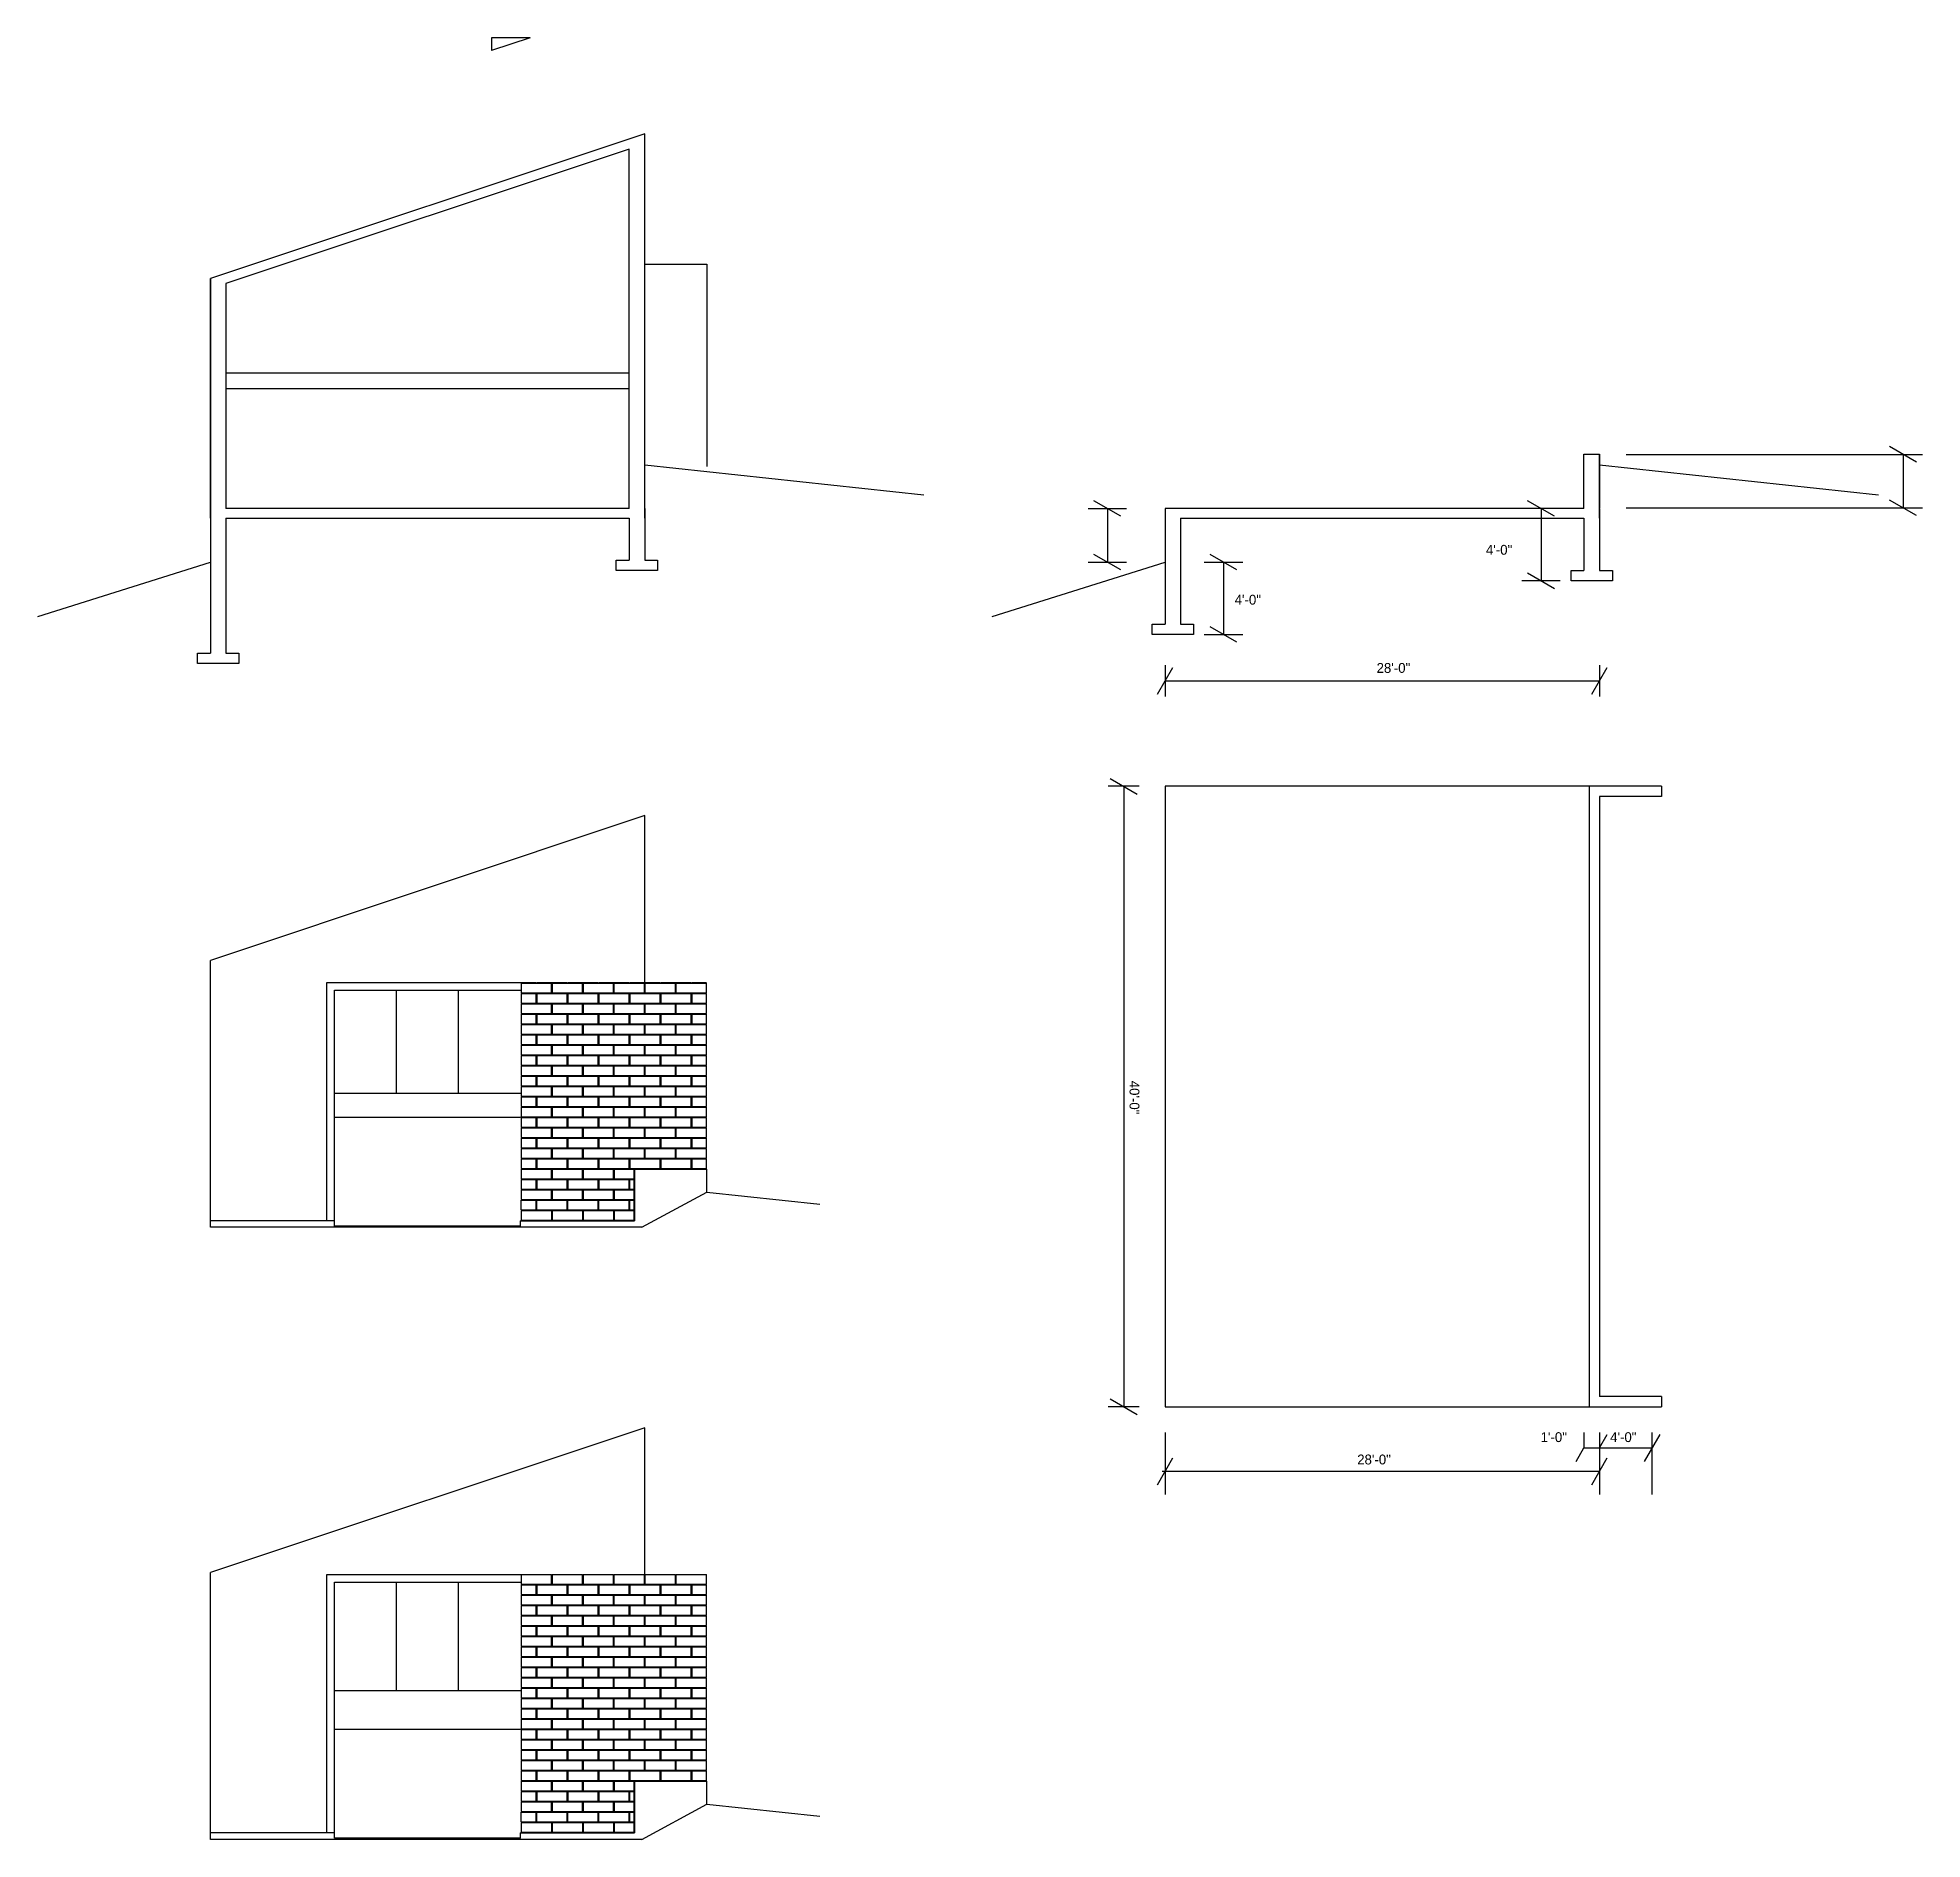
# Model space of a CAD drawing. Header units: inches. Extents: x 683 to 3572, y 849 to 3802.
# Drawn here: x 2114 to 3572, y 1813 to 3207 of the extents above; entities that cross this region are included whole.
import ezdxf

# ---------------------------------------------------------------- set-up
doc = ezdxf.new("R2010")
doc.units = ezdxf.units.IN
doc.header["$MEASUREMENT"] = 0
for name, color, linetype in [('blocks', 251, 'Continuous'), ('const', 253, 'Continuous'), ('walls', 7, 'Continuous')]:
    doc.layers.add(name, color=color, linetype=linetype)

msp = doc.modelspace()

# ---------------------------------------------------------------- texts
at = {"layer": 'const', "char_height": 7.64, "width": 2912.54, "attachment_point": 1}
for s, insert in [('4\'-0"', (3234.5, 2814.2)), ('4\'-0"', (3040.1, 2775.6)), ('28\'-0"', (3149.9, 2722.8)), ('1\'-0"', (3276.8, 2127.7)), ('4\'-0"', (3330.6, 2127.7)), ('28\'-0"', (3134.9, 2110.4))]:
    msp.add_mtext(s, dxfattribs=dict(at, insert=insert))
at = {"layer": 'const', "insert": (2966.4, 2399.6), "char_height": 7.64, "width": 2912.54, "attachment_point": 1, "rotation": 270}
msp.add_mtext('40\'-0"', dxfattribs=at)

# ---------------------------------------------------------------- linework, layer by layer
for p, q in [((3310.3, 2884.3), (3322.3, 2884.3)), ((2343.7, 2469.7), (2487.7, 2469.7)), ((2575.7, 2331.2), (2631.7, 2331.2)), ((2575.7, 2331.2), (2575.7, 2291.2)), ((2343.7, 2011.7), (2487.7, 2011.7)), ((2575.7, 1857.7), (2631.7, 1857.7)), ((2575.7, 1857.7), (2575.7, 1817.7))]:
    msp.add_line(p, q)
at = {"layer": 'blocks'}
for p, q in [((2488, 2475.7), (2499.7, 2475.7)), ((2488, 2475.2), (2488, 2467.7)), ((2488, 2475.2), (2511.5, 2475.2)), ((2488, 2467.7), (2511.5, 2467.7)), ((2488, 2467.2), (2499.7, 2467.2)), ((2488, 2467.2), (2488, 2459.7)), ((2499.7, 2459.7), (2499.7, 2467.2)), ((2500.2, 2475.7), (2523.7, 2475.7)), ((2500.2, 2467.2), (2523.7, 2467.2)), ((2500.2, 2467.2), (2500.2, 2459.7)), ((2511.5, 2467.7), (2511.5, 2475.2)), ((2512, 2475.2), (2535.5, 2475.2)), ((2512, 2475.2), (2512, 2467.7)), ((2512, 2467.7), (2535.5, 2467.7)), ((2523.7, 2459.7), (2523.7, 2467.2)), ((2524.2, 2475.7), (2547.7, 2475.7)), ((2524.2, 2467.2), (2547.7, 2467.2)), ((2524.2, 2467.2), (2524.2, 2459.7)), ((2535.5, 2467.7), (2535.5, 2475.2)), ((2536, 2475.2), (2559.5, 2475.2)), ((2536, 2475.2), (2536, 2467.7)), ((2536, 2467.7), (2559.5, 2467.7)), ((2547.7, 2459.7), (2547.7, 2467.2)), ((2548.2, 2475.7), (2571.7, 2475.7)), ((2548.2, 2467.2), (2571.7, 2467.2)), ((2548.2, 2467.2), (2548.2, 2459.7)), ((2559.5, 2467.7), (2559.5, 2475.2)), ((2560, 2467.7), (2560, 2475.2)), ((2560, 2475.2), (2583.5, 2475.2)), ((2560, 2467.7), (2583.5, 2467.7)), ((2571.7, 2459.7), (2571.7, 2467.2)), ((2572.2, 2475.7), (2595.7, 2475.7)), ((2572.2, 2467.2), (2595.7, 2467.2)), ((2572.2, 2467.2), (2572.2, 2459.7)), ((2583.5, 2467.7), (2583.5, 2475.2)), ((2584, 2475.2), (2607.5, 2475.2)), ((2584, 2467.7), (2584, 2475.2)), ((2584, 2467.7), (2607.5, 2467.7)), ((2595.7, 2459.7), (2595.7, 2467.2)), ((2596.2, 2475.7), (2619.7, 2475.7)), ((2596.2, 2467.2), (2619.7, 2467.2)), ((2596.2, 2467.2), (2596.2, 2459.7)), ((2607.5, 2467.7), (2607.5, 2475.2)), ((2608, 2475.2), (2631.5, 2475.2)), ((2608, 2467.7), (2608, 2475.2)), ((2608, 2467.7), (2631.5, 2467.7)), ((2619.7, 2459.7), (2619.7, 2467.2)), ((2620.2, 2475.7), (2631.5, 2475.7)), ((2620.2, 2467.2), (2631.5, 2467.2)), ((2620.2, 2467.2), (2620.2, 2459.7)), ((2631.5, 2467.7), (2631.5, 2475.2)), ((2631.5, 2459.7), (2631.5, 2467.2)), ((2488, 2459.7), (2499.7, 2459.7)), ((2488, 2459.2), (2511.5, 2459.2)), ((2488, 2459.2), (2488, 2451.7)), ((2488, 2451.7), (2511.5, 2451.7)), ((2488, 2451.2), (2488, 2443.7)), ((2488, 2451.2), (2499.7, 2451.2)), ((2499.7, 2443.7), (2499.7, 2451.2)), ((2500.2, 2459.7), (2523.7, 2459.7)), ((2500.2, 2451.2), (2500.2, 2443.7)), ((2500.2, 2451.2), (2523.7, 2451.2)), ((2511.5, 2451.7), (2511.5, 2459.2)), ((2512, 2459.2), (2535.5, 2459.2)), ((2512, 2459.2), (2512, 2451.7)), ((2512, 2451.7), (2535.5, 2451.7)), ((2523.7, 2443.7), (2523.7, 2451.2)), ((2524.2, 2459.7), (2547.7, 2459.7)), ((2524.2, 2451.2), (2524.2, 2443.7)), ((2524.2, 2451.2), (2547.7, 2451.2)), ((2535.5, 2451.7), (2535.5, 2459.2)), ((2536, 2459.2), (2559.5, 2459.2)), ((2536, 2459.2), (2536, 2451.7)), ((2536, 2451.7), (2559.5, 2451.7)), ((2547.7, 2443.7), (2547.7, 2451.2)), ((2548.2, 2459.7), (2571.7, 2459.7)), ((2548.2, 2451.2), (2571.7, 2451.2)), ((2548.2, 2451.2), (2548.2, 2443.7)), ((2559.5, 2451.7), (2559.5, 2459.2)), ((2560, 2459.2), (2583.5, 2459.2)), ((2560, 2451.7), (2560, 2459.2)), ((2560, 2451.7), (2583.5, 2451.7)), ((2571.7, 2443.7), (2571.7, 2451.2)), ((2572.2, 2459.7), (2595.7, 2459.7)), ((2572.2, 2451.2), (2572.2, 2443.7)), ((2572.2, 2451.2), (2595.7, 2451.2)), ((2583.5, 2451.7), (2583.5, 2459.2)), ((2584, 2459.2), (2607.5, 2459.2)), ((2584, 2451.7), (2584, 2459.2)), ((2584, 2451.7), (2607.5, 2451.7)), ((2595.7, 2443.7), (2595.7, 2451.2)), ((2596.2, 2459.7), (2619.7, 2459.7)), ((2596.2, 2451.2), (2596.2, 2443.7)), ((2596.2, 2451.2), (2619.7, 2451.2)), ((2607.5, 2451.7), (2607.5, 2459.2)), ((2608, 2459.2), (2631.5, 2459.2)), ((2608, 2451.7), (2608, 2459.2)), ((2608, 2451.7), (2631.5, 2451.7)), ((2619.7, 2443.7), (2619.7, 2451.2)), ((2620.2, 2459.7), (2631.5, 2459.7)), ((2620.2, 2451.2), (2631.5, 2451.2)), ((2620.2, 2451.2), (2620.2, 2443.7)), ((2631.5, 2451.7), (2631.5, 2459.2)), ((2631.5, 2443.7), (2631.5, 2451.2)), ((2488, 2443.7), (2499.7, 2443.7)), ((2488, 2443.2), (2488, 2435.7)), ((2488, 2443.2), (2511.5, 2443.2)), ((2488, 2435.7), (2511.5, 2435.7)), ((2488, 2435.2), (2499.7, 2435.2)), ((2488, 2435.2), (2488, 2427.7)), ((2499.7, 2427.7), (2499.7, 2435.2)), ((2500.2, 2443.7), (2523.7, 2443.7)), ((2500.2, 2435.2), (2523.7, 2435.2)), ((2500.2, 2435.2), (2500.2, 2427.7)), ((2511.5, 2435.7), (2511.5, 2443.2)), ((2512, 2443.2), (2535.5, 2443.2)), ((2512, 2443.2), (2512, 2435.7)), ((2512, 2435.7), (2535.5, 2435.7)), ((2523.7, 2427.7), (2523.7, 2435.2)), ((2524.2, 2443.7), (2547.7, 2443.7)), ((2524.2, 2435.2), (2547.7, 2435.2)), ((2524.2, 2435.2), (2524.2, 2427.7)), ((2535.5, 2435.7), (2535.5, 2443.2)), ((2536, 2443.2), (2559.5, 2443.2)), ((2536, 2443.2), (2536, 2435.7)), ((2536, 2435.7), (2559.5, 2435.7)), ((2547.7, 2427.7), (2547.7, 2435.2)), ((2548.2, 2443.7), (2571.7, 2443.7)), ((2548.2, 2435.2), (2571.7, 2435.2)), ((2548.2, 2435.2), (2548.2, 2427.7)), ((2559.5, 2435.7), (2559.5, 2443.2)), ((2560, 2435.7), (2560, 2443.2)), ((2560, 2443.2), (2583.5, 2443.2)), ((2560, 2435.7), (2583.5, 2435.7)), ((2571.7, 2427.7), (2571.7, 2435.2)), ((2572.2, 2443.7), (2595.7, 2443.7)), ((2572.2, 2435.2), (2595.7, 2435.2)), ((2572.2, 2435.2), (2572.2, 2427.7)), ((2583.5, 2435.7), (2583.5, 2443.2)), ((2584, 2443.2), (2607.5, 2443.2)), ((2584, 2435.7), (2584, 2443.2)), ((2584, 2435.7), (2607.5, 2435.7)), ((2595.7, 2427.7), (2595.7, 2435.2)), ((2596.2, 2443.7), (2619.7, 2443.7)), ((2596.2, 2435.2), (2619.7, 2435.2)), ((2596.2, 2435.2), (2596.2, 2427.7)), ((2607.5, 2435.7), (2607.5, 2443.2)), ((2608, 2443.2), (2631.5, 2443.2)), ((2608, 2435.7), (2608, 2443.2)), ((2608, 2435.7), (2631.5, 2435.7)), ((2619.7, 2427.7), (2619.7, 2435.2)), ((2620.2, 2443.7), (2631.5, 2443.7)), ((2620.2, 2435.2), (2631.5, 2435.2)), ((2620.2, 2435.2), (2620.2, 2427.7)), ((2631.5, 2435.7), (2631.5, 2443.2)), ((2631.5, 2427.7), (2631.5, 2435.2)), ((2488, 2427.7), (2499.7, 2427.7)), ((2488, 2427.2), (2511.5, 2427.2)), ((2488, 2427.2), (2488, 2419.7)), ((2500.2, 2427.7), (2523.7, 2427.7)), ((2511.5, 2419.7), (2511.5, 2427.2)), ((2512, 2427.2), (2535.5, 2427.2)), ((2512, 2427.2), (2512, 2419.7)), ((2524.2, 2427.7), (2547.7, 2427.7)), ((2535.5, 2419.7), (2535.5, 2427.2)), ((2536, 2427.2), (2559.5, 2427.2)), ((2536, 2427.2), (2536, 2419.7)), ((2548.2, 2427.7), (2571.7, 2427.7)), ((2559.5, 2419.7), (2559.5, 2427.2)), ((2560, 2427.2), (2583.5, 2427.2)), ((2560, 2419.7), (2560, 2427.2)), ((2572.2, 2427.7), (2595.7, 2427.7)), ((2583.5, 2419.7), (2583.5, 2427.2)), ((2584, 2427.2), (2607.5, 2427.2)), ((2584, 2419.7), (2584, 2427.2)), ((2596.2, 2427.7), (2619.7, 2427.7)), ((2607.5, 2419.7), (2607.5, 2427.2)), ((2608, 2427.2), (2631.5, 2427.2)), ((2608, 2419.7), (2608, 2427.2)), ((2620.2, 2427.7), (2631.5, 2427.7)), ((2631.5, 2419.7), (2631.5, 2427.2)), ((2488, 2419.7), (2511.5, 2419.7)), ((2488, 2419.2), (2499.7, 2419.2)), ((2488, 2419.2), (2488, 2411.7)), ((2488, 2411.7), (2499.7, 2411.7)), ((2488, 2411.2), (2488, 2403.7)), ((2488, 2411.2), (2511.5, 2411.2)), ((2499.7, 2411.7), (2499.7, 2419.2)), ((2500.2, 2419.2), (2523.7, 2419.2)), ((2500.2, 2419.2), (2500.2, 2411.7)), ((2500.2, 2411.7), (2523.7, 2411.7)), ((2511.5, 2403.7), (2511.5, 2411.2)), ((2512, 2419.7), (2535.5, 2419.7)), ((2512, 2411.2), (2535.5, 2411.2)), ((2512, 2411.2), (2512, 2403.7)), ((2523.7, 2411.7), (2523.7, 2419.2)), ((2524.2, 2419.2), (2524.2, 2411.7)), ((2524.2, 2419.2), (2547.7, 2419.2)), ((2524.2, 2411.7), (2547.7, 2411.7)), ((2535.5, 2403.7), (2535.5, 2411.2)), ((2536, 2419.7), (2559.5, 2419.7)), ((2536, 2411.2), (2559.5, 2411.2)), ((2536, 2411.2), (2536, 2403.7)), ((2547.7, 2411.7), (2547.7, 2419.2)), ((2548.2, 2419.2), (2571.7, 2419.2)), ((2548.2, 2419.2), (2548.2, 2411.7)), ((2548.2, 2411.7), (2571.7, 2411.7)), ((2559.5, 2403.7), (2559.5, 2411.2)), ((2560, 2419.7), (2583.5, 2419.7)), ((2560, 2403.7), (2560, 2411.2)), ((2560, 2411.2), (2583.5, 2411.2)), ((2571.7, 2411.7), (2571.7, 2419.2)), ((2572.2, 2419.2), (2595.7, 2419.2)), ((2572.2, 2419.2), (2572.2, 2411.7)), ((2572.2, 2411.7), (2595.7, 2411.7)), ((2583.5, 2403.7), (2583.5, 2411.2)), ((2584, 2419.7), (2607.5, 2419.7)), ((2584, 2411.2), (2607.5, 2411.2)), ((2584, 2403.7), (2584, 2411.2)), ((2595.7, 2411.7), (2595.7, 2419.2)), ((2596.2, 2419.2), (2596.2, 2411.7)), ((2596.2, 2419.2), (2619.7, 2419.2)), ((2596.2, 2411.7), (2619.7, 2411.7)), ((2607.5, 2403.7), (2607.5, 2411.2)), ((2608, 2419.7), (2631.5, 2419.7)), ((2608, 2411.2), (2631.5, 2411.2)), ((2608, 2403.7), (2608, 2411.2)), ((2619.7, 2411.7), (2619.7, 2419.2)), ((2620.2, 2419.2), (2631.5, 2419.2)), ((2620.2, 2419.2), (2620.2, 2411.7)), ((2620.2, 2411.7), (2631.5, 2411.7)), ((2631.5, 2411.7), (2631.5, 2419.2)), ((2631.5, 2403.7), (2631.5, 2411.2)), ((2488, 2403.7), (2511.5, 2403.7)), ((2488, 2403.2), (2499.7, 2403.2)), ((2488, 2403.2), (2488, 2395.7)), ((2488, 2395.7), (2499.7, 2395.7)), ((2488, 2395.2), (2488, 2387.7)), ((2488, 2395.2), (2511.5, 2395.2)), ((2499.7, 2395.7), (2499.7, 2403.2)), ((2500.2, 2403.2), (2523.7, 2403.2)), ((2500.2, 2403.2), (2500.2, 2395.7)), ((2500.2, 2395.7), (2523.7, 2395.7)), ((2511.5, 2387.7), (2511.5, 2395.2)), ((2512, 2403.7), (2535.5, 2403.7)), ((2512, 2395.2), (2535.5, 2395.2)), ((2512, 2395.2), (2512, 2387.7)), ((2523.7, 2395.7), (2523.7, 2403.2)), ((2524.2, 2403.2), (2524.2, 2395.7)), ((2524.2, 2403.2), (2547.7, 2403.2)), ((2524.2, 2395.7), (2547.7, 2395.7)), ((2535.5, 2387.7), (2535.5, 2395.2)), ((2536, 2403.7), (2559.5, 2403.7)), ((2536, 2395.2), (2559.5, 2395.2)), ((2536, 2395.2), (2536, 2387.7)), ((2547.7, 2395.7), (2547.7, 2403.2)), ((2548.2, 2403.2), (2571.7, 2403.2)), ((2548.2, 2403.2), (2548.2, 2395.7)), ((2548.2, 2395.7), (2571.7, 2395.7)), ((2559.5, 2387.7), (2559.5, 2395.2)), ((2560, 2403.7), (2583.5, 2403.7)), ((2560, 2387.7), (2560, 2395.2)), ((2560, 2395.2), (2583.5, 2395.2)), ((2571.7, 2395.7), (2571.7, 2403.2)), ((2572.2, 2403.2), (2595.7, 2403.2)), ((2572.2, 2403.2), (2572.2, 2395.7)), ((2572.2, 2395.7), (2595.7, 2395.7)), ((2583.5, 2387.7), (2583.5, 2395.2)), ((2584, 2403.7), (2607.5, 2403.7)), ((2584, 2395.2), (2607.5, 2395.2)), ((2584, 2387.7), (2584, 2395.2)), ((2595.7, 2395.7), (2595.7, 2403.2)), ((2596.2, 2403.2), (2596.2, 2395.7)), ((2596.2, 2403.2), (2619.7, 2403.2)), ((2596.2, 2395.7), (2619.7, 2395.7)), ((2607.5, 2387.7), (2607.5, 2395.2)), ((2608, 2403.7), (2631.5, 2403.7)), ((2608, 2395.2), (2631.5, 2395.2)), ((2608, 2387.7), (2608, 2395.2)), ((2619.7, 2395.7), (2619.7, 2403.2)), ((2620.2, 2403.2), (2631.5, 2403.2)), ((2620.2, 2403.2), (2620.2, 2395.7)), ((2620.2, 2395.7), (2631.5, 2395.7)), ((2631.5, 2395.7), (2631.5, 2403.2)), ((2631.5, 2387.7), (2631.5, 2395.2)), ((2488, 2387.7), (2511.5, 2387.7)), ((2488, 2387.2), (2499.7, 2387.2)), ((2488, 2387.2), (2488, 2379.7)), ((2488, 2379.7), (2499.7, 2379.7)), ((2488, 2379.2), (2488, 2371.7)), ((2488, 2379.2), (2511.5, 2379.2)), ((2499.7, 2379.7), (2499.7, 2387.2)), ((2500.2, 2387.2), (2523.7, 2387.2)), ((2500.2, 2387.2), (2500.2, 2379.7)), ((2500.2, 2379.7), (2523.7, 2379.7)), ((2511.5, 2371.7), (2511.5, 2379.2)), ((2512, 2387.7), (2535.5, 2387.7)), ((2512, 2379.2), (2512, 2371.7)), ((2512, 2379.2), (2535.5, 2379.2)), ((2523.7, 2379.7), (2523.7, 2387.2)), ((2524.2, 2387.2), (2524.2, 2379.7)), ((2524.2, 2387.2), (2547.7, 2387.2)), ((2524.2, 2379.7), (2547.7, 2379.7)), ((2535.5, 2371.7), (2535.5, 2379.2)), ((2536, 2387.7), (2559.5, 2387.7)), ((2536, 2379.2), (2536, 2371.7)), ((2536, 2379.2), (2559.5, 2379.2)), ((2547.7, 2379.7), (2547.7, 2387.2)), ((2548.2, 2387.2), (2571.7, 2387.2)), ((2548.2, 2387.2), (2548.2, 2379.7)), ((2548.2, 2379.7), (2571.7, 2379.7)), ((2559.5, 2371.7), (2559.5, 2379.2)), ((2560, 2387.7), (2583.5, 2387.7)), ((2560, 2371.7), (2560, 2379.2)), ((2560, 2379.2), (2583.5, 2379.2)), ((2571.7, 2379.7), (2571.7, 2387.2)), ((2572.2, 2387.2), (2595.7, 2387.2)), ((2572.2, 2387.2), (2572.2, 2379.7)), ((2572.2, 2379.7), (2595.7, 2379.7)), ((2583.5, 2371.7), (2583.5, 2379.2)), ((2584, 2387.7), (2607.5, 2387.7)), ((2584, 2371.7), (2584, 2379.2)), ((2584, 2379.2), (2607.5, 2379.2)), ((2595.7, 2379.7), (2595.7, 2387.2)), ((2596.2, 2387.2), (2596.2, 2379.7)), ((2596.2, 2387.2), (2619.7, 2387.2)), ((2596.2, 2379.7), (2619.7, 2379.7)), ((2607.5, 2371.7), (2607.5, 2379.2)), ((2608, 2387.7), (2631.5, 2387.7)), ((2608, 2371.7), (2608, 2379.2)), ((2608, 2379.2), (2631.5, 2379.2)), ((2619.7, 2379.7), (2619.7, 2387.2)), ((2620.2, 2387.2), (2631.5, 2387.2)), ((2620.2, 2387.2), (2620.2, 2379.7)), ((2620.2, 2379.7), (2631.5, 2379.7)), ((2631.5, 2379.7), (2631.5, 2387.2)), ((2631.5, 2371.7), (2631.5, 2379.2)), ((2488, 2371.7), (2511.5, 2371.7)), ((2488, 2371.2), (2499.7, 2371.2)), ((2488, 2371.2), (2488, 2363.7)), ((2488, 2363.7), (2499.7, 2363.7)), ((2488, 2363.2), (2488, 2355.7)), ((2488, 2363.2), (2511.5, 2363.2)), ((2499.7, 2363.7), (2499.7, 2371.2)), ((2500.2, 2371.2), (2523.7, 2371.2)), ((2500.2, 2371.2), (2500.2, 2363.7)), ((2500.2, 2363.7), (2523.7, 2363.7)), ((2511.5, 2355.7), (2511.5, 2363.2)), ((2512, 2371.7), (2535.5, 2371.7)), ((2512, 2363.2), (2535.5, 2363.2)), ((2512, 2363.2), (2512, 2355.7)), ((2523.7, 2363.7), (2523.7, 2371.2)), ((2524.2, 2371.2), (2524.2, 2363.7)), ((2524.2, 2371.2), (2547.7, 2371.2)), ((2524.2, 2363.7), (2547.7, 2363.7)), ((2535.5, 2355.7), (2535.5, 2363.2)), ((2536, 2371.7), (2559.5, 2371.7)), ((2536, 2363.2), (2559.5, 2363.2)), ((2536, 2363.2), (2536, 2355.7)), ((2547.7, 2363.7), (2547.7, 2371.2)), ((2548.2, 2371.2), (2571.7, 2371.2)), ((2548.2, 2371.2), (2548.2, 2363.7)), ((2548.2, 2363.7), (2571.7, 2363.7)), ((2559.5, 2355.7), (2559.5, 2363.2)), ((2560, 2371.7), (2583.5, 2371.7)), ((2560, 2355.7), (2560, 2363.2)), ((2560, 2363.2), (2583.5, 2363.2)), ((2571.7, 2363.7), (2571.7, 2371.2)), ((2572.2, 2371.2), (2595.7, 2371.2)), ((2572.2, 2371.2), (2572.2, 2363.7)), ((2572.2, 2363.7), (2595.7, 2363.7)), ((2583.5, 2355.7), (2583.5, 2363.2)), ((2584, 2371.7), (2607.5, 2371.7)), ((2584, 2363.2), (2607.5, 2363.2)), ((2584, 2355.7), (2584, 2363.2)), ((2595.7, 2363.7), (2595.7, 2371.2)), ((2596.2, 2371.2), (2596.2, 2363.7)), ((2596.2, 2371.2), (2619.7, 2371.2)), ((2596.2, 2363.7), (2619.7, 2363.7)), ((2607.5, 2355.7), (2607.5, 2363.2)), ((2608, 2371.7), (2631.5, 2371.7)), ((2608, 2363.2), (2631.5, 2363.2)), ((2608, 2355.7), (2608, 2363.2)), ((2619.7, 2363.7), (2619.7, 2371.2)), ((2620.2, 2371.2), (2631.5, 2371.2)), ((2620.2, 2371.2), (2620.2, 2363.7)), ((2620.2, 2363.7), (2631.5, 2363.7)), ((2631.5, 2363.7), (2631.5, 2371.2)), ((2631.5, 2355.7), (2631.5, 2363.2)), ((2488, 2355.7), (2511.5, 2355.7)), ((2488, 2355.2), (2499.7, 2355.2)), ((2488, 2355.2), (2488, 2347.7)), ((2488, 2347.7), (2499.7, 2347.7)), ((2499.7, 2347.7), (2499.7, 2355.2)), ((2500.2, 2355.2), (2523.7, 2355.2)), ((2500.2, 2355.2), (2500.2, 2347.7)), ((2500.2, 2347.7), (2523.7, 2347.7)), ((2512, 2355.7), (2535.5, 2355.7)), ((2523.7, 2347.7), (2523.7, 2355.2)), ((2524.2, 2355.2), (2524.2, 2347.7)), ((2524.2, 2355.2), (2547.7, 2355.2)), ((2524.2, 2347.7), (2547.7, 2347.7)), ((2536, 2355.7), (2559.5, 2355.7)), ((2547.7, 2347.7), (2547.7, 2355.2)), ((2548.2, 2355.2), (2571.7, 2355.2)), ((2548.2, 2355.2), (2548.2, 2347.7)), ((2548.2, 2347.7), (2571.7, 2347.7)), ((2560, 2355.7), (2583.5, 2355.7)), ((2571.7, 2347.7), (2571.7, 2355.2)), ((2572.2, 2355.2), (2595.7, 2355.2)), ((2572.2, 2355.2), (2572.2, 2347.7)), ((2572.2, 2347.7), (2595.7, 2347.7)), ((2584, 2355.7), (2607.5, 2355.7)), ((2595.7, 2347.7), (2595.7, 2355.2)), ((2596.2, 2355.2), (2596.2, 2347.7)), ((2596.2, 2355.2), (2619.7, 2355.2)), ((2596.2, 2347.7), (2619.7, 2347.7)), ((2608, 2355.7), (2631.5, 2355.7)), ((2619.7, 2347.7), (2619.7, 2355.2)), ((2620.2, 2355.2), (2631.5, 2355.2)), ((2620.2, 2355.2), (2620.2, 2347.7)), ((2620.2, 2347.7), (2631.5, 2347.7)), ((2631.5, 2347.7), (2631.5, 2355.2)), ((2488, 2347.2), (2511.5, 2347.2)), ((2488, 2347.2), (2488, 2339.7)), ((2488, 2339.7), (2511.5, 2339.7)), ((2488, 2339.2), (2499.7, 2339.2)), ((2488, 2339.2), (2488, 2331.7)), ((2499.7, 2331.7), (2499.7, 2339.2)), ((2500.2, 2339.2), (2523.7, 2339.2)), ((2500.2, 2339.2), (2500.2, 2331.7)), ((2511.5, 2339.7), (2511.5, 2347.2)), ((2512, 2347.2), (2535.5, 2347.2)), ((2512, 2347.2), (2512, 2339.7)), ((2512, 2339.7), (2535.5, 2339.7)), ((2523.7, 2331.7), (2523.7, 2339.2)), ((2524.2, 2339.2), (2547.7, 2339.2)), ((2524.2, 2339.2), (2524.2, 2331.7)), ((2535.5, 2339.7), (2535.5, 2347.2)), ((2536, 2347.2), (2559.5, 2347.2)), ((2536, 2347.2), (2536, 2339.7)), ((2536, 2339.7), (2559.5, 2339.7)), ((2547.7, 2331.7), (2547.7, 2339.2)), ((2548.2, 2339.2), (2571.7, 2339.2)), ((2548.2, 2339.2), (2548.2, 2331.7)), ((2559.5, 2339.7), (2559.5, 2347.2)), ((2560, 2347.2), (2583.5, 2347.2)), ((2560, 2339.7), (2560, 2347.2)), ((2560, 2339.7), (2583.5, 2339.7)), ((2571.7, 2331.7), (2571.7, 2339.2)), ((2572.2, 2339.2), (2595.7, 2339.2)), ((2572.2, 2339.2), (2572.2, 2331.7)), ((2583.5, 2339.7), (2583.5, 2347.2)), ((2584, 2347.2), (2607.5, 2347.2)), ((2584, 2339.7), (2584, 2347.2)), ((2584, 2339.7), (2607.5, 2339.7)), ((2595.7, 2331.7), (2595.7, 2339.2)), ((2596.2, 2339.2), (2619.7, 2339.2)), ((2596.2, 2339.2), (2596.2, 2331.7)), ((2607.5, 2339.7), (2607.5, 2347.2)), ((2608, 2347.2), (2631.5, 2347.2)), ((2608, 2339.7), (2608, 2347.2)), ((2608, 2339.7), (2631.5, 2339.7)), ((2619.7, 2331.7), (2619.7, 2339.2)), ((2620.2, 2339.2), (2631.5, 2339.2)), ((2620.2, 2339.2), (2620.2, 2331.7)), ((2631.5, 2339.7), (2631.5, 2347.2)), ((2631.5, 2331.7), (2631.5, 2339.2)), ((2488, 2331.7), (2499.7, 2331.7)), ((2488, 2331.2), (2511.5, 2331.2)), ((2488, 2331.2), (2488, 2323.7)), ((2488, 2323.7), (2511.5, 2323.7)), ((2488, 2323.2), (2499.7, 2323.2)), ((2488, 2323.2), (2488, 2315.7)), ((2499.7, 2315.7), (2499.7, 2323.2)), ((2500.2, 2331.7), (2523.7, 2331.7)), ((2500.2, 2323.2), (2523.7, 2323.2)), ((2500.2, 2323.2), (2500.2, 2315.7)), ((2511.5, 2323.7), (2511.5, 2331.2)), ((2512, 2331.2), (2535.5, 2331.2)), ((2512, 2331.2), (2512, 2323.7)), ((2512, 2323.7), (2535.5, 2323.7)), ((2523.7, 2315.7), (2523.7, 2323.2)), ((2524.2, 2331.7), (2547.7, 2331.7)), ((2524.2, 2323.2), (2547.7, 2323.2)), ((2524.2, 2323.2), (2524.2, 2315.7)), ((2535.5, 2323.7), (2535.5, 2331.2)), ((2536, 2331.2), (2559.5, 2331.2)), ((2536, 2331.2), (2536, 2323.7)), ((2536, 2323.7), (2559.5, 2323.7)), ((2547.7, 2315.7), (2547.7, 2323.2)), ((2548.2, 2331.7), (2571.7, 2331.7)), ((2548.2, 2323.2), (2571.7, 2323.2)), ((2548.2, 2323.2), (2548.2, 2315.7)), ((2559.5, 2323.7), (2559.5, 2331.2)), ((2560, 2331.2), (2560, 2323.7)), ((2560, 2331.2), (2575.2, 2331.2)), ((2560, 2323.7), (2575.2, 2323.7)), ((2571.7, 2315.7), (2571.7, 2323.2)), ((2572.2, 2331.7), (2595.7, 2331.7)), ((2572.2, 2315.7), (2572.2, 2323.2)), ((2572.2, 2323.2), (2575.2, 2323.2)), ((2575.2, 2331.2), (2575.2, 2323.7)), ((2575.2, 2323.2), (2575.2, 2315.7)), ((2596.2, 2331.7), (2619.7, 2331.7)), ((2620.2, 2331.7), (2631.5, 2331.7)), ((2488, 2315.7), (2499.7, 2315.7)), ((2488, 2315.2), (2511.5, 2315.2)), ((2488, 2315.2), (2488, 2307.7)), ((2488, 2307.7), (2511.5, 2307.7)), ((2488, 2299.7), (2488, 2307.2)), ((2488, 2307.2), (2499.7, 2307.2)), ((2499.7, 2299.7), (2499.7, 2307.2)), ((2500.2, 2315.7), (2523.7, 2315.7)), ((2500.2, 2299.7), (2500.2, 2307.2)), ((2500.2, 2307.2), (2523.7, 2307.2)), ((2511.5, 2307.7), (2511.5, 2315.2)), ((2512, 2315.2), (2535.5, 2315.2)), ((2512, 2315.2), (2512, 2307.7)), ((2512, 2307.7), (2535.5, 2307.7)), ((2523.7, 2299.7), (2523.7, 2307.2)), ((2524.2, 2315.7), (2547.7, 2315.7)), ((2524.2, 2299.7), (2524.2, 2307.2)), ((2524.2, 2307.2), (2547.7, 2307.2)), ((2535.5, 2307.7), (2535.5, 2315.2)), ((2536, 2315.2), (2559.5, 2315.2)), ((2536, 2315.2), (2536, 2307.7)), ((2536, 2307.7), (2559.5, 2307.7)), ((2547.7, 2299.7), (2547.7, 2307.2)), ((2548.2, 2315.7), (2571.7, 2315.7)), ((2548.2, 2307.2), (2571.7, 2307.2)), ((2548.2, 2299.7), (2548.2, 2307.2)), ((2559.5, 2307.7), (2559.5, 2315.2)), ((2560, 2315.2), (2560, 2307.7)), ((2560, 2315.2), (2575.2, 2315.2)), ((2560, 2307.7), (2575.2, 2307.7)), ((2571.7, 2299.7), (2571.7, 2307.2)), ((2572.2, 2315.7), (2573.2, 2315.7)), ((2572.2, 2315.7), (2575.2, 2315.7)), ((2572.2, 2299.7), (2572.2, 2307.2)), ((2572.2, 2307.2), (2575.2, 2307.2)), ((2575.2, 2315.2), (2575.2, 2307.7)), ((2575.2, 2307.2), (2575.2, 2299.7)), ((2487.7, 2291.2), (2575.7, 2291.2)), ((2487.7, 2291.2), (2575.7, 2291.2)), ((2488, 2299.7), (2499.7, 2299.7)), ((2488, 2299.2), (2511.5, 2299.2)), ((2488, 2299.2), (2488, 2291.7)), ((2488, 2291.7), (2511.5, 2291.7)), ((2500.2, 2299.7), (2523.7, 2299.7)), ((2511.5, 2299.2), (2511.5, 2291.7)), ((2512, 2299.2), (2535.5, 2299.2)), ((2512, 2299.2), (2512, 2291.7)), ((2512, 2291.7), (2535.5, 2291.7)), ((2524.2, 2299.7), (2547.7, 2299.7)), ((2534.2, 2299.2), (2535.5, 2299.2)), ((2534.2, 2291.7), (2535.5, 2291.7)), ((2535.5, 2299.2), (2535.5, 2291.7)), ((2536, 2299.2), (2559.5, 2299.2)), ((2536, 2299.2), (2536, 2291.7)), ((2536, 2291.7), (2559.5, 2291.7)), ((2548.2, 2299.7), (2571.7, 2299.7)), ((2558.5, 2299.2), (2559.5, 2299.2)), ((2559.5, 2299.2), (2559.5, 2291.7)), ((2560, 2299.2), (2560, 2291.7)), ((2560, 2299.2), (2575.2, 2299.2)), ((2560, 2291.7), (2575.2, 2291.7)), ((2572.2, 2299.7), (2573.2, 2299.7)), ((2572.2, 2299.7), (2575.2, 2299.7)), ((2575.2, 2299.2), (2575.2, 2291.7)), ((2488, 2017.7), (2511.5, 2017.7)), ((2488, 2017.7), (2488, 2010.2)), ((2511.5, 2010.2), (2511.5, 2017.7)), ((2512, 2017.7), (2535.5, 2017.7)), ((2512, 2017.7), (2512, 2010.2)), ((2535.5, 2010.2), (2535.5, 2017.7)), ((2536, 2017.7), (2559.5, 2017.7)), ((2536, 2017.7), (2536, 2010.2)), ((2559.5, 2010.2), (2559.5, 2017.7)), ((2560, 2017.7), (2583.5, 2017.7)), ((2560, 2010.2), (2560, 2017.7)), ((2583.5, 2010.2), (2583.5, 2017.7)), ((2584, 2017.7), (2607.5, 2017.7)), ((2584, 2010.2), (2584, 2017.7)), ((2607.5, 2010.2), (2607.5, 2017.7)), ((2608, 2017.7), (2631.5, 2017.7)), ((2608, 2010.2), (2608, 2017.7)), ((2631.5, 2010.2), (2631.5, 2017.7)), ((2488, 2010.2), (2511.5, 2010.2)), ((2488, 2009.7), (2488, 2002.2)), ((2488, 2009.7), (2499.7, 2009.7)), ((2488, 2002.2), (2499.7, 2002.2)), ((2488, 2001.7), (2511.5, 2001.7)), ((2488, 2001.7), (2488, 1994.2)), ((2499.7, 2002.2), (2499.7, 2009.7)), ((2500.2, 2009.7), (2523.7, 2009.7)), ((2500.2, 2009.7), (2500.2, 2002.2)), ((2500.2, 2002.2), (2523.7, 2002.2)), ((2511.5, 1994.2), (2511.5, 2001.7)), ((2512, 2010.2), (2535.5, 2010.2)), ((2512, 2001.7), (2535.5, 2001.7)), ((2512, 2001.7), (2512, 1994.2)), ((2523.7, 2002.2), (2523.7, 2009.7)), ((2524.2, 2009.7), (2524.2, 2002.2)), ((2524.2, 2009.7), (2547.7, 2009.7)), ((2524.2, 2002.2), (2547.7, 2002.2)), ((2535.5, 1994.2), (2535.5, 2001.7)), ((2536, 2010.2), (2559.5, 2010.2)), ((2536, 2001.7), (2559.5, 2001.7)), ((2536, 2001.7), (2536, 1994.2)), ((2547.7, 2002.2), (2547.7, 2009.7)), ((2548.2, 2009.7), (2571.7, 2009.7)), ((2548.2, 2009.7), (2548.2, 2002.2)), ((2548.2, 2002.2), (2571.7, 2002.2)), ((2559.5, 1994.2), (2559.5, 2001.7)), ((2560, 2010.2), (2583.5, 2010.2)), ((2560, 2001.7), (2583.5, 2001.7)), ((2560, 1994.2), (2560, 2001.7)), ((2571.7, 2002.2), (2571.7, 2009.7)), ((2572.2, 2009.7), (2595.7, 2009.7)), ((2572.2, 2009.7), (2572.2, 2002.2)), ((2572.2, 2002.2), (2595.7, 2002.2)), ((2583.5, 1994.2), (2583.5, 2001.7)), ((2584, 2010.2), (2607.5, 2010.2)), ((2584, 2001.7), (2607.5, 2001.7)), ((2584, 1994.2), (2584, 2001.7)), ((2595.7, 2002.2), (2595.7, 2009.7)), ((2596.2, 2009.7), (2596.2, 2002.2)), ((2596.2, 2009.7), (2619.7, 2009.7)), ((2596.2, 2002.2), (2619.7, 2002.2)), ((2607.5, 1994.2), (2607.5, 2001.7)), ((2608, 2010.2), (2631.5, 2010.2)), ((2608, 2001.7), (2631.5, 2001.7)), ((2608, 1994.2), (2608, 2001.7)), ((2619.7, 2002.2), (2619.7, 2009.7)), ((2620.2, 2009.7), (2631.5, 2009.7)), ((2620.2, 2009.7), (2620.2, 2002.2)), ((2620.2, 2002.2), (2631.5, 2002.2)), ((2631.5, 2002.2), (2631.5, 2009.7)), ((2631.5, 1994.2), (2631.5, 2001.7)), ((2488, 1994.2), (2511.5, 1994.2)), ((2488, 1993.7), (2488, 1986.2)), ((2488, 1993.7), (2499.7, 1993.7)), ((2488, 1986.2), (2499.7, 1986.2)), ((2488, 1985.7), (2488, 1978.2)), ((2488, 1985.7), (2511.5, 1985.7)), ((2499.7, 1986.2), (2499.7, 1993.7)), ((2500.2, 1993.7), (2523.7, 1993.7)), ((2500.2, 1993.7), (2500.2, 1986.2)), ((2500.2, 1986.2), (2523.7, 1986.2)), ((2511.5, 1978.2), (2511.5, 1985.7)), ((2512, 1994.2), (2535.5, 1994.2)), ((2512, 1985.7), (2535.5, 1985.7)), ((2512, 1985.7), (2512, 1978.2)), ((2523.7, 1986.2), (2523.7, 1993.7)), ((2524.2, 1993.7), (2524.2, 1986.2)), ((2524.2, 1993.7), (2547.7, 1993.7)), ((2524.2, 1986.2), (2547.7, 1986.2)), ((2535.5, 1978.2), (2535.5, 1985.7)), ((2536, 1994.2), (2559.5, 1994.2)), ((2536, 1985.7), (2559.5, 1985.7)), ((2536, 1985.7), (2536, 1978.2)), ((2547.7, 1986.2), (2547.7, 1993.7)), ((2548.2, 1993.7), (2571.7, 1993.7)), ((2548.2, 1993.7), (2548.2, 1986.2)), ((2548.2, 1986.2), (2571.7, 1986.2)), ((2559.5, 1978.2), (2559.5, 1985.7)), ((2560, 1994.2), (2583.5, 1994.2)), ((2560, 1978.2), (2560, 1985.7)), ((2560, 1985.7), (2583.5, 1985.7)), ((2571.7, 1986.2), (2571.7, 1993.7)), ((2572.2, 1993.7), (2595.7, 1993.7)), ((2572.2, 1993.7), (2572.2, 1986.2)), ((2572.2, 1986.2), (2595.7, 1986.2)), ((2583.5, 1978.2), (2583.5, 1985.7)), ((2584, 1994.2), (2607.5, 1994.2)), ((2584, 1985.7), (2607.5, 1985.7)), ((2584, 1978.2), (2584, 1985.7)), ((2595.7, 1986.2), (2595.7, 1993.7)), ((2596.2, 1993.7), (2596.2, 1986.2)), ((2596.2, 1993.7), (2619.7, 1993.7)), ((2596.2, 1986.2), (2619.7, 1986.2)), ((2607.5, 1978.2), (2607.5, 1985.7)), ((2608, 1994.2), (2631.5, 1994.2)), ((2608, 1985.7), (2631.5, 1985.7)), ((2608, 1978.2), (2608, 1985.7)), ((2619.7, 1986.2), (2619.7, 1993.7)), ((2620.2, 1993.7), (2631.5, 1993.7)), ((2620.2, 1993.7), (2620.2, 1986.2)), ((2620.2, 1986.2), (2631.5, 1986.2)), ((2631.5, 1986.2), (2631.5, 1993.7)), ((2631.5, 1978.2), (2631.5, 1985.7)), ((2488, 1978.2), (2511.5, 1978.2)), ((2488, 1977.7), (2488, 1970.2)), ((2488, 1977.7), (2499.7, 1977.7)), ((2488, 1970.2), (2499.7, 1970.2)), ((2488, 1969.7), (2511.5, 1969.7)), ((2488, 1969.7), (2488, 1962.2)), ((2499.7, 1970.2), (2499.7, 1977.7)), ((2500.2, 1977.7), (2523.7, 1977.7)), ((2500.2, 1977.7), (2500.2, 1970.2)), ((2500.2, 1970.2), (2523.7, 1970.2)), ((2511.5, 1962.2), (2511.5, 1969.7)), ((2512, 1978.2), (2535.5, 1978.2)), ((2512, 1969.7), (2535.5, 1969.7)), ((2512, 1969.7), (2512, 1962.2)), ((2523.7, 1970.2), (2523.7, 1977.7)), ((2524.2, 1977.7), (2547.7, 1977.7)), ((2524.2, 1977.7), (2524.2, 1970.2)), ((2524.2, 1970.2), (2547.7, 1970.2)), ((2535.5, 1962.2), (2535.5, 1969.7)), ((2536, 1978.2), (2559.5, 1978.2)), ((2536, 1969.7), (2559.5, 1969.7)), ((2536, 1969.7), (2536, 1962.2)), ((2547.7, 1970.2), (2547.7, 1977.7)), ((2548.2, 1977.7), (2571.7, 1977.7)), ((2548.2, 1977.7), (2548.2, 1970.2)), ((2548.2, 1970.2), (2571.7, 1970.2)), ((2559.5, 1962.2), (2559.5, 1969.7)), ((2560, 1978.2), (2583.5, 1978.2)), ((2560, 1969.7), (2583.5, 1969.7)), ((2560, 1962.2), (2560, 1969.7)), ((2571.7, 1970.2), (2571.7, 1977.7)), ((2572.2, 1977.7), (2595.7, 1977.7)), ((2572.2, 1977.7), (2572.2, 1970.2)), ((2572.2, 1970.2), (2595.7, 1970.2)), ((2583.5, 1962.2), (2583.5, 1969.7)), ((2584, 1978.2), (2607.5, 1978.2)), ((2584, 1969.7), (2607.5, 1969.7)), ((2584, 1962.2), (2584, 1969.7)), ((2595.7, 1970.2), (2595.7, 1977.7)), ((2596.2, 1977.7), (2619.7, 1977.7)), ((2596.2, 1977.7), (2596.2, 1970.2)), ((2596.2, 1970.2), (2619.7, 1970.2)), ((2607.5, 1962.2), (2607.5, 1969.7)), ((2608, 1978.2), (2631.5, 1978.2)), ((2608, 1969.7), (2631.5, 1969.7)), ((2608, 1962.2), (2608, 1969.7)), ((2619.7, 1970.2), (2619.7, 1977.7)), ((2620.2, 1977.7), (2631.5, 1977.7)), ((2620.2, 1977.7), (2620.2, 1970.2)), ((2620.2, 1970.2), (2631.5, 1970.2)), ((2631.5, 1970.2), (2631.5, 1977.7)), ((2631.5, 1962.2), (2631.5, 1969.7)), ((2488, 1962.2), (2511.5, 1962.2)), ((2488, 1961.7), (2488, 1954.2)), ((2488, 1961.7), (2499.7, 1961.7)), ((2488, 1954.2), (2499.7, 1954.2)), ((2488, 1953.7), (2488, 1946.2)), ((2488, 1953.7), (2511.5, 1953.7)), ((2499.7, 1954.2), (2499.7, 1961.7)), ((2500.2, 1961.7), (2523.7, 1961.7)), ((2500.2, 1961.7), (2500.2, 1954.2)), ((2500.2, 1954.2), (2523.7, 1954.2)), ((2511.5, 1946.2), (2511.5, 1953.7)), ((2512, 1962.2), (2535.5, 1962.2)), ((2512, 1953.7), (2512, 1946.2)), ((2512, 1953.7), (2535.5, 1953.7)), ((2523.7, 1954.2), (2523.7, 1961.7)), ((2524.2, 1961.7), (2524.2, 1954.2)), ((2524.2, 1961.7), (2547.7, 1961.7)), ((2524.2, 1954.2), (2547.7, 1954.2)), ((2535.5, 1946.2), (2535.5, 1953.7)), ((2536, 1962.2), (2559.5, 1962.2)), ((2536, 1953.7), (2559.5, 1953.7)), ((2536, 1953.7), (2536, 1946.2)), ((2547.7, 1954.2), (2547.7, 1961.7)), ((2548.2, 1961.7), (2571.7, 1961.7)), ((2548.2, 1961.7), (2548.2, 1954.2)), ((2548.2, 1954.2), (2571.7, 1954.2)), ((2559.5, 1946.2), (2559.5, 1953.7)), ((2560, 1962.2), (2583.5, 1962.2)), ((2560, 1946.2), (2560, 1953.7)), ((2560, 1953.7), (2583.5, 1953.7)), ((2571.7, 1954.2), (2571.7, 1961.7)), ((2572.2, 1961.7), (2595.7, 1961.7)), ((2572.2, 1961.7), (2572.2, 1954.2)), ((2572.2, 1954.2), (2595.7, 1954.2)), ((2583.5, 1946.2), (2583.5, 1953.7)), ((2584, 1962.2), (2607.5, 1962.2)), ((2584, 1946.2), (2584, 1953.7)), ((2584, 1953.7), (2607.5, 1953.7)), ((2595.7, 1954.2), (2595.7, 1961.7)), ((2596.2, 1961.7), (2596.2, 1954.2)), ((2596.2, 1961.7), (2619.7, 1961.7)), ((2596.2, 1954.2), (2619.7, 1954.2)), ((2607.5, 1946.2), (2607.5, 1953.7)), ((2608, 1962.2), (2631.5, 1962.2)), ((2608, 1953.7), (2631.5, 1953.7)), ((2608, 1946.2), (2608, 1953.7)), ((2619.7, 1954.2), (2619.7, 1961.7)), ((2620.2, 1961.7), (2631.5, 1961.7)), ((2620.2, 1961.7), (2620.2, 1954.2)), ((2620.2, 1954.2), (2631.5, 1954.2)), ((2631.5, 1954.2), (2631.5, 1961.7)), ((2631.5, 1946.2), (2631.5, 1953.7)), ((2488, 1946.2), (2511.5, 1946.2)), ((2488, 1945.7), (2488, 1938.2)), ((2488, 1945.7), (2499.7, 1945.7)), ((2499.7, 1938.2), (2499.7, 1945.7)), ((2500.2, 1945.7), (2523.7, 1945.7)), ((2500.2, 1945.7), (2500.2, 1938.2)), ((2512, 1946.2), (2535.5, 1946.2)), ((2523.7, 1938.2), (2523.7, 1945.7)), ((2524.2, 1945.7), (2547.7, 1945.7)), ((2524.2, 1945.7), (2524.2, 1938.2)), ((2536, 1946.2), (2559.5, 1946.2)), ((2547.7, 1938.2), (2547.7, 1945.7)), ((2548.2, 1945.7), (2571.7, 1945.7)), ((2548.2, 1945.7), (2548.2, 1938.2)), ((2560, 1946.2), (2583.5, 1946.2)), ((2571.7, 1938.2), (2571.7, 1945.7)), ((2572.2, 1945.7), (2595.7, 1945.7)), ((2572.2, 1945.7), (2572.2, 1938.2)), ((2584, 1946.2), (2607.5, 1946.2)), ((2595.7, 1938.2), (2595.7, 1945.7)), ((2596.2, 1945.7), (2619.7, 1945.7)), ((2596.2, 1945.7), (2596.2, 1938.2)), ((2608, 1946.2), (2631.5, 1946.2)), ((2619.7, 1938.2), (2619.7, 1945.7)), ((2620.2, 1945.7), (2631.5, 1945.7)), ((2620.2, 1945.7), (2620.2, 1938.2)), ((2631.5, 1938.2), (2631.5, 1945.7)), ((2488, 1938.2), (2499.7, 1938.2)), ((2488, 1937.7), (2511.5, 1937.7)), ((2488, 1937.7), (2488, 1930.2)), ((2488, 1930.2), (2511.5, 1930.2)), ((2488, 1929.7), (2488, 1922.2)), ((2488, 1929.7), (2499.7, 1929.7)), ((2499.7, 1922.2), (2499.7, 1929.7)), ((2500.2, 1938.2), (2523.7, 1938.2)), ((2500.2, 1929.7), (2523.7, 1929.7)), ((2500.2, 1929.7), (2500.2, 1922.2)), ((2511.5, 1930.2), (2511.5, 1937.7)), ((2512, 1937.7), (2535.5, 1937.7)), ((2512, 1937.7), (2512, 1930.2)), ((2512, 1930.2), (2535.5, 1930.2)), ((2523.7, 1922.2), (2523.7, 1929.7)), ((2524.2, 1938.2), (2547.7, 1938.2)), ((2524.2, 1929.7), (2547.7, 1929.7)), ((2524.2, 1929.7), (2524.2, 1922.2)), ((2535.5, 1930.2), (2535.5, 1937.7)), ((2536, 1937.7), (2559.5, 1937.7)), ((2536, 1937.7), (2536, 1930.2)), ((2536, 1930.2), (2559.5, 1930.2)), ((2547.7, 1922.2), (2547.7, 1929.7)), ((2548.2, 1938.2), (2571.7, 1938.2)), ((2548.2, 1929.7), (2571.7, 1929.7)), ((2548.2, 1929.7), (2548.2, 1922.2)), ((2559.5, 1930.2), (2559.5, 1937.7)), ((2560, 1937.7), (2583.5, 1937.7)), ((2560, 1930.2), (2560, 1937.7)), ((2560, 1930.2), (2583.5, 1930.2)), ((2571.7, 1922.2), (2571.7, 1929.7)), ((2572.2, 1938.2), (2595.7, 1938.2)), ((2572.2, 1929.7), (2595.7, 1929.7)), ((2572.2, 1929.7), (2572.2, 1922.2)), ((2583.5, 1930.2), (2583.5, 1937.7)), ((2584, 1937.7), (2607.5, 1937.7)), ((2584, 1930.2), (2584, 1937.7)), ((2584, 1930.2), (2607.5, 1930.2)), ((2595.7, 1922.2), (2595.7, 1929.7)), ((2596.2, 1938.2), (2619.7, 1938.2)), ((2596.2, 1929.7), (2619.7, 1929.7)), ((2596.2, 1929.7), (2596.2, 1922.2)), ((2607.5, 1930.2), (2607.5, 1937.7)), ((2608, 1937.7), (2631.5, 1937.7)), ((2608, 1930.2), (2608, 1937.7)), ((2608, 1930.2), (2631.5, 1930.2)), ((2619.7, 1922.2), (2619.7, 1929.7)), ((2620.2, 1938.2), (2631.5, 1938.2)), ((2620.2, 1929.7), (2631.5, 1929.7)), ((2620.2, 1929.7), (2620.2, 1922.2)), ((2631.5, 1930.2), (2631.5, 1937.7)), ((2631.5, 1922.2), (2631.5, 1929.7)), ((2488, 1922.2), (2499.7, 1922.2)), ((2488, 1921.7), (2511.5, 1921.7)), ((2488, 1921.7), (2488, 1914.2)), ((2488, 1914.2), (2511.5, 1914.2)), ((2488, 1913.7), (2488, 1906.2)), ((2488, 1913.7), (2499.7, 1913.7)), ((2499.7, 1906.2), (2499.7, 1913.7)), ((2500.2, 1922.2), (2523.7, 1922.2)), ((2500.2, 1913.7), (2523.7, 1913.7)), ((2500.2, 1913.7), (2500.2, 1906.2)), ((2511.5, 1914.2), (2511.5, 1921.7)), ((2512, 1921.7), (2535.5, 1921.7)), ((2512, 1921.7), (2512, 1914.2)), ((2512, 1914.2), (2535.5, 1914.2)), ((2523.7, 1906.2), (2523.7, 1913.7)), ((2524.2, 1922.2), (2547.7, 1922.2)), ((2524.2, 1913.7), (2547.7, 1913.7)), ((2524.2, 1913.7), (2524.2, 1906.2)), ((2535.5, 1914.2), (2535.5, 1921.7)), ((2536, 1921.7), (2559.5, 1921.7)), ((2536, 1921.7), (2536, 1914.2)), ((2536, 1914.2), (2559.5, 1914.2)), ((2547.7, 1906.2), (2547.7, 1913.7)), ((2548.2, 1922.2), (2571.7, 1922.2)), ((2548.2, 1913.7), (2571.7, 1913.7)), ((2548.2, 1913.7), (2548.2, 1906.2)), ((2559.5, 1914.2), (2559.5, 1921.7)), ((2560, 1921.7), (2583.5, 1921.7)), ((2560, 1914.2), (2560, 1921.7)), ((2560, 1914.2), (2583.5, 1914.2)), ((2571.7, 1906.2), (2571.7, 1913.7)), ((2572.2, 1922.2), (2595.7, 1922.2)), ((2572.2, 1913.7), (2595.7, 1913.7)), ((2572.2, 1913.7), (2572.2, 1906.2)), ((2583.5, 1914.2), (2583.5, 1921.7)), ((2584, 1921.7), (2607.5, 1921.7)), ((2584, 1914.2), (2584, 1921.7)), ((2584, 1914.2), (2607.5, 1914.2)), ((2595.7, 1906.2), (2595.7, 1913.7)), ((2596.2, 1922.2), (2619.7, 1922.2)), ((2596.2, 1913.7), (2619.7, 1913.7)), ((2596.2, 1913.7), (2596.2, 1906.2)), ((2607.5, 1914.2), (2607.5, 1921.7)), ((2608, 1921.7), (2631.5, 1921.7)), ((2608, 1914.2), (2608, 1921.7)), ((2608, 1914.2), (2631.5, 1914.2)), ((2619.7, 1906.2), (2619.7, 1913.7)), ((2620.2, 1922.2), (2631.5, 1922.2)), ((2620.2, 1913.7), (2631.5, 1913.7)), ((2620.2, 1913.7), (2620.2, 1906.2)), ((2631.5, 1914.2), (2631.5, 1921.7)), ((2631.5, 1906.2), (2631.5, 1913.7)), ((2488, 1906.2), (2499.7, 1906.2)), ((2488, 1905.7), (2511.5, 1905.7)), ((2488, 1905.7), (2488, 1898.2)), ((2488, 1898.2), (2511.5, 1898.2)), ((2488, 1897.7), (2488, 1890.2)), ((2488, 1897.7), (2499.7, 1897.7)), ((2499.7, 1890.2), (2499.7, 1897.7)), ((2500.2, 1906.2), (2523.7, 1906.2)), ((2500.2, 1897.7), (2523.7, 1897.7)), ((2500.2, 1897.7), (2500.2, 1890.2)), ((2511.5, 1898.2), (2511.5, 1905.7)), ((2512, 1905.7), (2535.5, 1905.7)), ((2512, 1905.7), (2512, 1898.2)), ((2512, 1898.2), (2535.5, 1898.2)), ((2523.7, 1890.2), (2523.7, 1897.7)), ((2524.2, 1906.2), (2547.7, 1906.2)), ((2524.2, 1897.7), (2547.7, 1897.7)), ((2524.2, 1897.7), (2524.2, 1890.2)), ((2535.5, 1898.2), (2535.5, 1905.7)), ((2536, 1905.7), (2559.5, 1905.7)), ((2536, 1905.7), (2536, 1898.2)), ((2536, 1898.2), (2559.5, 1898.2)), ((2547.7, 1890.2), (2547.7, 1897.7)), ((2548.2, 1906.2), (2571.7, 1906.2)), ((2548.2, 1897.7), (2571.7, 1897.7)), ((2548.2, 1897.7), (2548.2, 1890.2)), ((2559.5, 1898.2), (2559.5, 1905.7)), ((2560, 1905.7), (2583.5, 1905.7)), ((2560, 1898.2), (2560, 1905.7)), ((2560, 1898.2), (2583.5, 1898.2)), ((2571.7, 1890.2), (2571.7, 1897.7)), ((2572.2, 1906.2), (2595.7, 1906.2)), ((2572.2, 1897.7), (2595.7, 1897.7)), ((2572.2, 1897.7), (2572.2, 1890.2)), ((2583.5, 1898.2), (2583.5, 1905.7)), ((2584, 1905.7), (2607.5, 1905.7)), ((2584, 1898.2), (2584, 1905.7)), ((2584, 1898.2), (2607.5, 1898.2)), ((2595.7, 1890.2), (2595.7, 1897.7)), ((2596.2, 1906.2), (2619.7, 1906.2)), ((2596.2, 1897.7), (2619.7, 1897.7)), ((2596.2, 1897.7), (2596.2, 1890.2)), ((2607.5, 1898.2), (2607.5, 1905.7)), ((2608, 1905.7), (2631.5, 1905.7)), ((2608, 1898.2), (2608, 1905.7)), ((2608, 1898.2), (2631.5, 1898.2)), ((2619.7, 1890.2), (2619.7, 1897.7)), ((2620.2, 1906.2), (2631.5, 1906.2)), ((2620.2, 1897.7), (2631.5, 1897.7)), ((2620.2, 1897.7), (2620.2, 1890.2)), ((2631.5, 1898.2), (2631.5, 1905.7)), ((2631.5, 1890.2), (2631.5, 1897.7)), ((2488, 1890.2), (2499.7, 1890.2)), ((2488, 1889.7), (2511.5, 1889.7)), ((2488, 1889.7), (2488, 1882.2)), ((2488, 1882.2), (2511.5, 1882.2)), ((2488, 1881.7), (2488, 1874.2)), ((2488, 1881.7), (2499.7, 1881.7)), ((2499.7, 1874.2), (2499.7, 1881.7)), ((2500.2, 1890.2), (2523.7, 1890.2)), ((2500.2, 1881.7), (2523.7, 1881.7)), ((2500.2, 1881.7), (2500.2, 1874.2)), ((2511.5, 1882.2), (2511.5, 1889.7)), ((2512, 1889.7), (2535.5, 1889.7)), ((2512, 1889.7), (2512, 1882.2)), ((2512, 1882.2), (2535.5, 1882.2)), ((2523.7, 1874.2), (2523.7, 1881.7)), ((2524.2, 1890.2), (2547.7, 1890.2)), ((2524.2, 1881.7), (2547.7, 1881.7)), ((2524.2, 1881.7), (2524.2, 1874.2)), ((2535.5, 1882.2), (2535.5, 1889.7)), ((2536, 1889.7), (2559.5, 1889.7)), ((2536, 1889.7), (2536, 1882.2)), ((2536, 1882.2), (2559.5, 1882.2)), ((2547.7, 1874.2), (2547.7, 1881.7)), ((2548.2, 1890.2), (2571.7, 1890.2)), ((2548.2, 1881.7), (2571.7, 1881.7)), ((2548.2, 1881.7), (2548.2, 1874.2)), ((2559.5, 1882.2), (2559.5, 1889.7)), ((2560, 1889.7), (2583.5, 1889.7)), ((2560, 1882.2), (2560, 1889.7)), ((2560, 1882.2), (2583.5, 1882.2)), ((2571.7, 1874.2), (2571.7, 1881.7)), ((2572.2, 1890.2), (2595.7, 1890.2)), ((2572.2, 1881.7), (2595.7, 1881.7)), ((2572.2, 1881.7), (2572.2, 1874.2)), ((2583.5, 1882.2), (2583.5, 1889.7)), ((2584, 1889.7), (2607.5, 1889.7)), ((2584, 1882.2), (2584, 1889.7)), ((2584, 1882.2), (2607.5, 1882.2)), ((2595.7, 1874.2), (2595.7, 1881.7)), ((2596.2, 1890.2), (2619.7, 1890.2)), ((2596.2, 1881.7), (2619.7, 1881.7)), ((2596.2, 1881.7), (2596.2, 1874.2)), ((2607.5, 1882.2), (2607.5, 1889.7)), ((2608, 1889.7), (2631.5, 1889.7)), ((2608, 1882.2), (2608, 1889.7)), ((2608, 1882.2), (2631.5, 1882.2)), ((2619.7, 1874.2), (2619.7, 1881.7)), ((2620.2, 1890.2), (2631.5, 1890.2)), ((2620.2, 1881.7), (2631.5, 1881.7)), ((2620.2, 1881.7), (2620.2, 1874.2)), ((2631.5, 1882.2), (2631.5, 1889.7)), ((2631.5, 1874.2), (2631.5, 1881.7)), ((2488, 1874.2), (2499.7, 1874.2)), ((2488, 1873.7), (2488, 1866.2)), ((2488, 1873.7), (2511.5, 1873.7)), ((2500.2, 1874.2), (2523.7, 1874.2)), ((2511.5, 1866.2), (2511.5, 1873.7)), ((2512, 1873.7), (2512, 1866.2)), ((2512, 1873.7), (2535.5, 1873.7)), ((2524.2, 1874.2), (2547.7, 1874.2)), ((2535.5, 1866.2), (2535.5, 1873.7)), ((2536, 1873.7), (2536, 1866.2)), ((2536, 1873.7), (2559.5, 1873.7)), ((2548.2, 1874.2), (2571.7, 1874.2)), ((2559.5, 1866.2), (2559.5, 1873.7)), ((2560, 1866.2), (2560, 1873.7)), ((2560, 1873.7), (2583.5, 1873.7)), ((2572.2, 1874.2), (2595.7, 1874.2)), ((2583.5, 1866.2), (2583.5, 1873.7)), ((2584, 1866.2), (2584, 1873.7)), ((2584, 1873.7), (2607.5, 1873.7)), ((2596.2, 1874.2), (2619.7, 1874.2)), ((2607.5, 1866.2), (2607.5, 1873.7)), ((2608, 1873.7), (2631.5, 1873.7)), ((2608, 1866.2), (2608, 1873.7)), ((2620.2, 1874.2), (2631.5, 1874.2)), ((2631.5, 1866.2), (2631.5, 1873.7)), ((2488, 1866.2), (2511.5, 1866.2)), ((2488, 1865.7), (2488, 1858.2)), ((2488, 1865.7), (2499.7, 1865.7)), ((2488, 1858.2), (2499.7, 1858.2)), ((2488, 1857.7), (2488, 1850.2)), ((2488, 1857.7), (2511.5, 1857.7)), ((2499.7, 1858.2), (2499.7, 1865.7)), ((2500.2, 1865.7), (2523.7, 1865.7)), ((2500.2, 1865.7), (2500.2, 1858.2)), ((2500.2, 1858.2), (2523.7, 1858.2)), ((2511.5, 1850.2), (2511.5, 1857.7)), ((2512, 1866.2), (2535.5, 1866.2)), ((2512, 1857.7), (2535.5, 1857.7)), ((2512, 1857.7), (2512, 1850.2)), ((2523.7, 1858.2), (2523.7, 1865.7)), ((2524.2, 1865.7), (2524.2, 1858.2)), ((2524.2, 1865.7), (2547.7, 1865.7)), ((2524.2, 1858.2), (2547.7, 1858.2)), ((2535.5, 1850.2), (2535.5, 1857.7)), ((2536, 1866.2), (2559.5, 1866.2)), ((2536, 1857.7), (2559.5, 1857.7)), ((2536, 1857.7), (2536, 1850.2)), ((2547.7, 1858.2), (2547.7, 1865.7)), ((2548.2, 1865.7), (2571.7, 1865.7)), ((2548.2, 1865.7), (2548.2, 1858.2)), ((2548.2, 1858.2), (2571.7, 1858.2)), ((2559.5, 1850.2), (2559.5, 1857.7)), ((2560, 1866.2), (2583.5, 1866.2)), ((2560, 1857.7), (2575.2, 1857.7)), ((2560, 1857.7), (2560, 1850.2)), ((2571.7, 1858.2), (2571.7, 1865.7)), ((2572.2, 1865.7), (2595.7, 1865.7)), ((2572.2, 1865.7), (2572.2, 1858.2)), ((2572.2, 1858.2), (2595.7, 1858.2)), ((2575.2, 1857.7), (2575.2, 1850.2)), ((2584, 1866.2), (2607.5, 1866.2)), ((2595.7, 1858.2), (2595.7, 1865.7)), ((2596.2, 1865.7), (2596.2, 1858.2)), ((2596.2, 1865.7), (2619.7, 1865.7)), ((2596.2, 1858.2), (2619.7, 1858.2)), ((2608, 1866.2), (2631.5, 1866.2)), ((2619.7, 1858.2), (2619.7, 1865.7)), ((2620.2, 1865.7), (2631.5, 1865.7)), ((2620.2, 1865.7), (2620.2, 1858.2)), ((2620.2, 1858.2), (2631.5, 1858.2)), ((2631.5, 1858.2), (2631.5, 1865.7)), ((2488, 1850.2), (2511.5, 1850.2)), ((2488, 1849.7), (2488, 1842.2)), ((2488, 1849.7), (2499.7, 1849.7)), ((2488, 1842.2), (2499.7, 1842.2)), ((2488, 1841.7), (2488, 1834.2)), ((2488, 1841.7), (2511.5, 1841.7)), ((2499.7, 1842.2), (2499.7, 1849.7)), ((2500.2, 1849.7), (2523.7, 1849.7)), ((2500.2, 1849.7), (2500.2, 1842.2)), ((2500.2, 1842.2), (2523.7, 1842.2)), ((2511.5, 1834.2), (2511.5, 1841.7)), ((2512, 1850.2), (2535.5, 1850.2)), ((2512, 1841.7), (2535.5, 1841.7)), ((2512, 1841.7), (2512, 1834.2)), ((2523.7, 1842.2), (2523.7, 1849.7)), ((2524.2, 1849.7), (2524.2, 1842.2)), ((2524.2, 1849.7), (2547.7, 1849.7)), ((2524.2, 1842.2), (2547.7, 1842.2)), ((2535.5, 1834.2), (2535.5, 1841.7)), ((2536, 1850.2), (2559.5, 1850.2)), ((2536, 1841.7), (2559.5, 1841.7)), ((2536, 1841.7), (2536, 1834.2)), ((2547.7, 1842.2), (2547.7, 1849.7)), ((2548.2, 1849.7), (2571.7, 1849.7)), ((2548.2, 1849.7), (2548.2, 1842.2)), ((2548.2, 1842.2), (2571.7, 1842.2)), ((2559.5, 1834.2), (2559.5, 1841.7)), ((2560, 1850.2), (2575.2, 1850.2)), ((2560, 1841.7), (2575.2, 1841.7)), ((2560, 1841.7), (2560, 1834.2)), ((2571.7, 1842.2), (2571.7, 1849.7)), ((2572.2, 1849.7), (2575.2, 1849.7)), ((2572.2, 1842.2), (2572.2, 1849.7)), ((2572.2, 1842.2), (2575.2, 1842.2)), ((2572.2, 1842.2), (2573.2, 1842.2)), ((2575.2, 1849.7), (2575.2, 1842.2)), ((2575.2, 1841.7), (2575.2, 1834.2)), ((2488, 1834.2), (2511.5, 1834.2)), ((2488, 1826.2), (2488, 1833.7)), ((2488, 1833.7), (2499.7, 1833.7)), ((2488, 1826.2), (2499.7, 1826.2)), ((2488, 1825.7), (2488, 1818.2)), ((2488, 1825.7), (2511.5, 1825.7)), ((2499.7, 1826.2), (2499.7, 1833.7)), ((2500.2, 1833.7), (2523.7, 1833.7)), ((2500.2, 1826.2), (2500.2, 1833.7)), ((2500.2, 1826.2), (2523.7, 1826.2)), ((2511.5, 1825.7), (2511.5, 1818.2)), ((2512, 1834.2), (2535.5, 1834.2)), ((2512, 1825.7), (2535.5, 1825.7)), ((2512, 1825.7), (2512, 1818.2)), ((2523.7, 1826.2), (2523.7, 1833.7)), ((2524.2, 1833.7), (2547.7, 1833.7)), ((2524.2, 1826.2), (2524.2, 1833.7)), ((2524.2, 1826.2), (2547.7, 1826.2)), ((2534.2, 1825.7), (2535.5, 1825.7)), ((2535.5, 1825.7), (2535.5, 1818.2)), ((2536, 1834.2), (2559.5, 1834.2)), ((2536, 1825.7), (2559.5, 1825.7)), ((2536, 1825.7), (2536, 1818.2)), ((2547.7, 1826.2), (2547.7, 1833.7)), ((2548.2, 1833.7), (2571.7, 1833.7)), ((2548.2, 1826.2), (2548.2, 1833.7)), ((2548.2, 1826.2), (2571.7, 1826.2)), ((2558.5, 1825.7), (2559.5, 1825.7)), ((2559.5, 1825.7), (2559.5, 1818.2)), ((2560, 1834.2), (2575.2, 1834.2)), ((2560, 1825.7), (2575.2, 1825.7)), ((2560, 1825.7), (2560, 1818.2)), ((2571.7, 1826.2), (2571.7, 1833.7)), ((2572.2, 1833.7), (2575.2, 1833.7)), ((2572.2, 1826.2), (2572.2, 1833.7)), ((2572.2, 1826.2), (2575.2, 1826.2)), ((2572.2, 1826.2), (2573.2, 1826.2)), ((2575.2, 1833.7), (2575.2, 1826.2)), ((2575.2, 1825.7), (2575.2, 1818.2)), ((2487.7, 1817.7), (2575.7, 1817.7)), ((2487.7, 1817.7), (2575.7, 1817.7)), ((2488, 1818.2), (2511.5, 1818.2)), ((2512, 1818.2), (2535.5, 1818.2)), ((2534.2, 1818.2), (2535.5, 1818.2)), ((2536, 1818.2), (2559.5, 1818.2)), ((2560, 1818.2), (2575.2, 1818.2))]:
    msp.add_line(p, q, dxfattribs=at)
at = {"layer": 'const'}
for p, q in [((2247.7, 2834.8), (2247.7, 3020.3)), ((3567.6, 2878.2), (3546.8, 2890.2)), ((3322.3, 2884.3), (3322.3, 2842.8)), ((3343.1, 2884.2), (3572.1, 2884.2)), ((3557.2, 2884.2), (3557.2, 2842.8)), ((2952, 2836.3), (2931.2, 2848.3)), ((3287.5, 2836.3), (3266.7, 2848.3)), ((3567.6, 2836.8), (3546.8, 2848.8)), ((2926.7, 2842.3), (2956.5, 2842.3)), ((2941.6, 2842.3), (2941.6, 2800.8)), ((3277.1, 2842.3), (3277.1, 2786.3)), ((3343.1, 2842.8), (3572.1, 2842.8)), ((2926.7, 2800.8), (2956.5, 2800.8)), ((2952, 2794.8), (2931.2, 2806.8)), ((3016.6, 2800.8), (3046.4, 2800.8)), ((3041.9, 2794.8), (3021.1, 2806.8)), ((3031.5, 2800.8), (3031.5, 2744.8)), ((3292, 2786.3), (3262.2, 2786.3)), ((3287.5, 2780.3), (3266.7, 2792.3)), ((3016.6, 2744.8), (3046.4, 2744.8)), ((3041.9, 2738.8), (3021.1, 2750.8)), ((2980.3, 2698.6), (2992.3, 2719.4)), ((2986.3, 2721), (2986.3, 2697)), ((3316.3, 2698.6), (3328.3, 2719.4)), ((3322.3, 2721), (3322.3, 2697)), ((2986.3, 2709), (3322.3, 2709)), ((2966.3, 2627.4), (2942.3, 2627.4)), ((2943.9, 2633.4), (2964.7, 2621.4)), ((2954.3, 2627.4), (2954.3, 2147.4)), ((2966.3, 2147.4), (2942.3, 2147.4)), ((2943.9, 2153.4), (2964.7, 2141.4)), ((2986.3, 2127.5), (2986.3, 2079.5)), ((3304.3, 2105.1), (3310.3, 2115.5)), ((3310.3, 2127.5), (3310.3, 2115.5)), ((3310.3, 2115.5), (3363.2, 2115.5)), ((3322.3, 2127.5), (3322.3, 2079.5)), ((3322.3, 2115.5), (3328.3, 2125.9)), ((3357.2, 2105.1), (3369.2, 2125.9)), ((3363.2, 2079.5), (3363.2, 2127.5)), ((2980.3, 2087.1), (2992.3, 2107.9)), ((3316.3, 2087.1), (3328.3, 2107.9)), ((2984.1, 2097.5), (3322.3, 2097.5))]:
    msp.add_line(p, q, dxfattribs=at)
at = {"layer": 'walls'}
for p, q in [((2495.2, 3206.6), (2465.2, 3196.6)), ((2495.2, 3206.6), (2465.2, 3206.6)), ((2465.2, 3206.6), (2465.2, 3196.6)), ((2583.7, 3132.3), (2247.7, 3020.3)), ((2571.7, 3120.3), (2259.7, 3016.3)), ((2571.7, 2842.3), (2571.7, 3120.3)), ((2583.7, 2834.8), (2583.7, 3132.3)), ((2247.7, 3020.3), (2247.7, 2834.8)), ((2583.7, 3031.3), (2631.7, 3031.3)), ((2631.7, 3031.3), (2631.7, 2874.9)), ((2259.7, 3016.3), (2259.7, 2842.3)), ((2259.7, 2947.3), (2571.7, 2947.3)), ((2259.7, 2935.3), (2571.7, 2935.3)), ((2583.7, 2834.8), (2583.7, 2876.2)), ((2583.7, 2876.2), (2799.7, 2852.8)), ((3310.3, 2842.3), (3310.3, 2884.3)), ((3322.3, 2834.8), (3322.3, 2884.2)), ((3322.3, 2876.2), (3538.3, 2852.8)), ((2247.7, 2834.8), (2247.7, 2822.8)), ((2571.7, 2842.3), (2259.7, 2842.3)), ((2259.7, 2834.8), (2571.7, 2834.8)), ((2259.7, 2834.8), (2259.7, 2730.3)), ((2571.7, 2834.8), (2571.7, 2802.3)), ((2583.7, 2842.3), (2583.7, 2802.3)), ((3310.3, 2842.3), (2986.3, 2842.3)), ((2986.3, 2842.3), (2986.3, 2752.8)), ((2986.3, 2834.8), (2986.3, 2822.8)), ((2998.3, 2834.8), (3310.3, 2834.8)), ((2998.3, 2834.8), (2998.3, 2752.8)), ((3310.3, 2834.8), (3310.3, 2794.3)), ((3322.3, 2842.3), (3322.3, 2794.3)), ((2247.7, 2822.8), (2247.7, 2730.3)), ((2114.1, 2758.8), (2247.7, 2800.8)), ((2561.7, 2794.3), (2561.7, 2802.3)), ((2561.7, 2802.3), (2571.7, 2802.3)), ((2583.7, 2802.3), (2593.7, 2802.3)), ((2593.7, 2802.3), (2593.7, 2794.3)), ((2852.6, 2758.8), (2986.3, 2800.8)), ((2566.7, 2794.3), (2561.7, 2794.3)), ((2571.7, 2794.3), (2566.7, 2794.3)), ((2593.7, 2794.3), (2571.7, 2794.3)), ((3300.3, 2794.3), (3310.3, 2794.3)), ((3300.3, 2786.3), (3300.3, 2794.3)), ((3305.3, 2786.3), (3300.3, 2786.3)), ((3310.3, 2786.3), (3305.3, 2786.3)), ((3332.3, 2786.3), (3310.3, 2786.3)), ((3322.3, 2794.3), (3332.3, 2794.3)), ((3332.3, 2794.3), (3332.3, 2786.3)), ((2976.3, 2744.8), (2976.3, 2752.8)), ((2976.3, 2752.8), (2986.3, 2752.8)), ((2981.3, 2744.8), (2976.3, 2744.8)), ((2986.3, 2744.8), (2981.3, 2744.8)), ((3008.3, 2744.8), (2986.3, 2744.8)), ((2998.3, 2752.8), (3008.3, 2752.8)), ((3008.3, 2752.8), (3008.3, 2744.8)), ((2237.7, 2730.3), (2247.7, 2730.3)), ((2237.7, 2722.3), (2237.7, 2730.3)), ((2259.7, 2730.3), (2269.7, 2730.3)), ((2269.7, 2730.3), (2269.7, 2722.3)), ((2242.7, 2722.3), (2237.7, 2722.3)), ((2247.7, 2722.3), (2242.7, 2722.3)), ((2269.7, 2722.3), (2247.7, 2722.3)), ((2986.3, 2627.4), (2986.3, 2147.4)), ((3370.3, 2627.4), (2986.3, 2627.4)), ((3314.3, 2627.4), (3314.3, 2147.4)), ((3370.3, 2627.4), (3370.3, 2619.4)), ((3322.3, 2619.4), (3322.3, 2155.4)), ((3370.3, 2619.4), (3322.3, 2619.4)), ((2583.7, 2604.7), (2247.7, 2492.7)), ((2583.7, 2475.7), (2583.7, 2604.7)), ((2247.7, 2286.2), (2247.7, 2492.7)), ((2337.7, 2291.2), (2337.7, 2475.7)), ((2337.7, 2475.7), (2488, 2475.7)), ((2343.7, 2287.2), (2343.7, 2469.7)), ((2391.7, 2389.7), (2391.7, 2469.7)), ((2439.7, 2389.7), (2439.7, 2469.7)), ((2487.7, 2389.7), (2343.7, 2389.7)), ((2487.7, 2371.2), (2343.7, 2371.2)), ((2631.7, 2313.3), (2631.7, 2331.2)), ((2581.4, 2286.2), (2631.7, 2313.3)), ((2631.7, 2313.3), (2719.2, 2304.1)), ((2343.7, 2291.2), (2247.7, 2291.2)), ((2575.7, 2291.2), (2487.7, 2291.2)), ((2487.7, 2287.2), (2487.7, 2291.2)), ((2581.4, 2286.2), (2247.7, 2286.2)), ((2487.7, 2287.2), (2343.7, 2287.2)), ((2986.3, 2147.4), (3370.3, 2147.4)), ((3370.3, 2155.4), (3322.3, 2155.4)), ((3370.3, 2155.4), (3370.3, 2147.4)), ((2583.7, 2131.2), (2247.7, 2019.2)), ((2583.7, 2017.7), (2583.7, 2131.2)), ((2247.7, 1812.7), (2247.7, 2019.2)), ((2337.7, 2017.7), (2488, 2017.7)), ((2337.7, 1817.7), (2337.7, 2017.7)), ((2343.7, 1813.7), (2343.7, 2011.7)), ((2343.7, 2005.7), (2343.7, 2010.2)), ((2391.7, 1927.7), (2391.7, 2011.7)), ((2439.7, 1927.7), (2439.7, 2011.7)), ((2487.7, 1927.7), (2343.7, 1927.7)), ((2487.7, 1897.7), (2343.7, 1897.7)), ((2631.7, 1839.8), (2631.7, 1857.7)), ((2581.4, 1812.7), (2631.7, 1839.8)), ((2631.7, 1839.8), (2719.2, 1830.6)), ((2343.7, 1817.7), (2247.7, 1817.7)), ((2581.4, 1812.7), (2247.7, 1812.7)), ((2487.7, 1813.7), (2343.7, 1813.7)), ((2575.7, 1817.7), (2487.7, 1817.7)), ((2487.7, 1813.7), (2487.7, 1817.7))]:
    msp.add_line(p, q, dxfattribs=at)

msp.set_redraw_order([(e.dxf.handle, doc.entitydb.next_handle()) for e in msp.query("TEXT MTEXT ATTDEF DIMENSION ARC_DIMENSION")])  # texts and dimensions are drawn at this point

doc.saveas('drawing.dxf')
